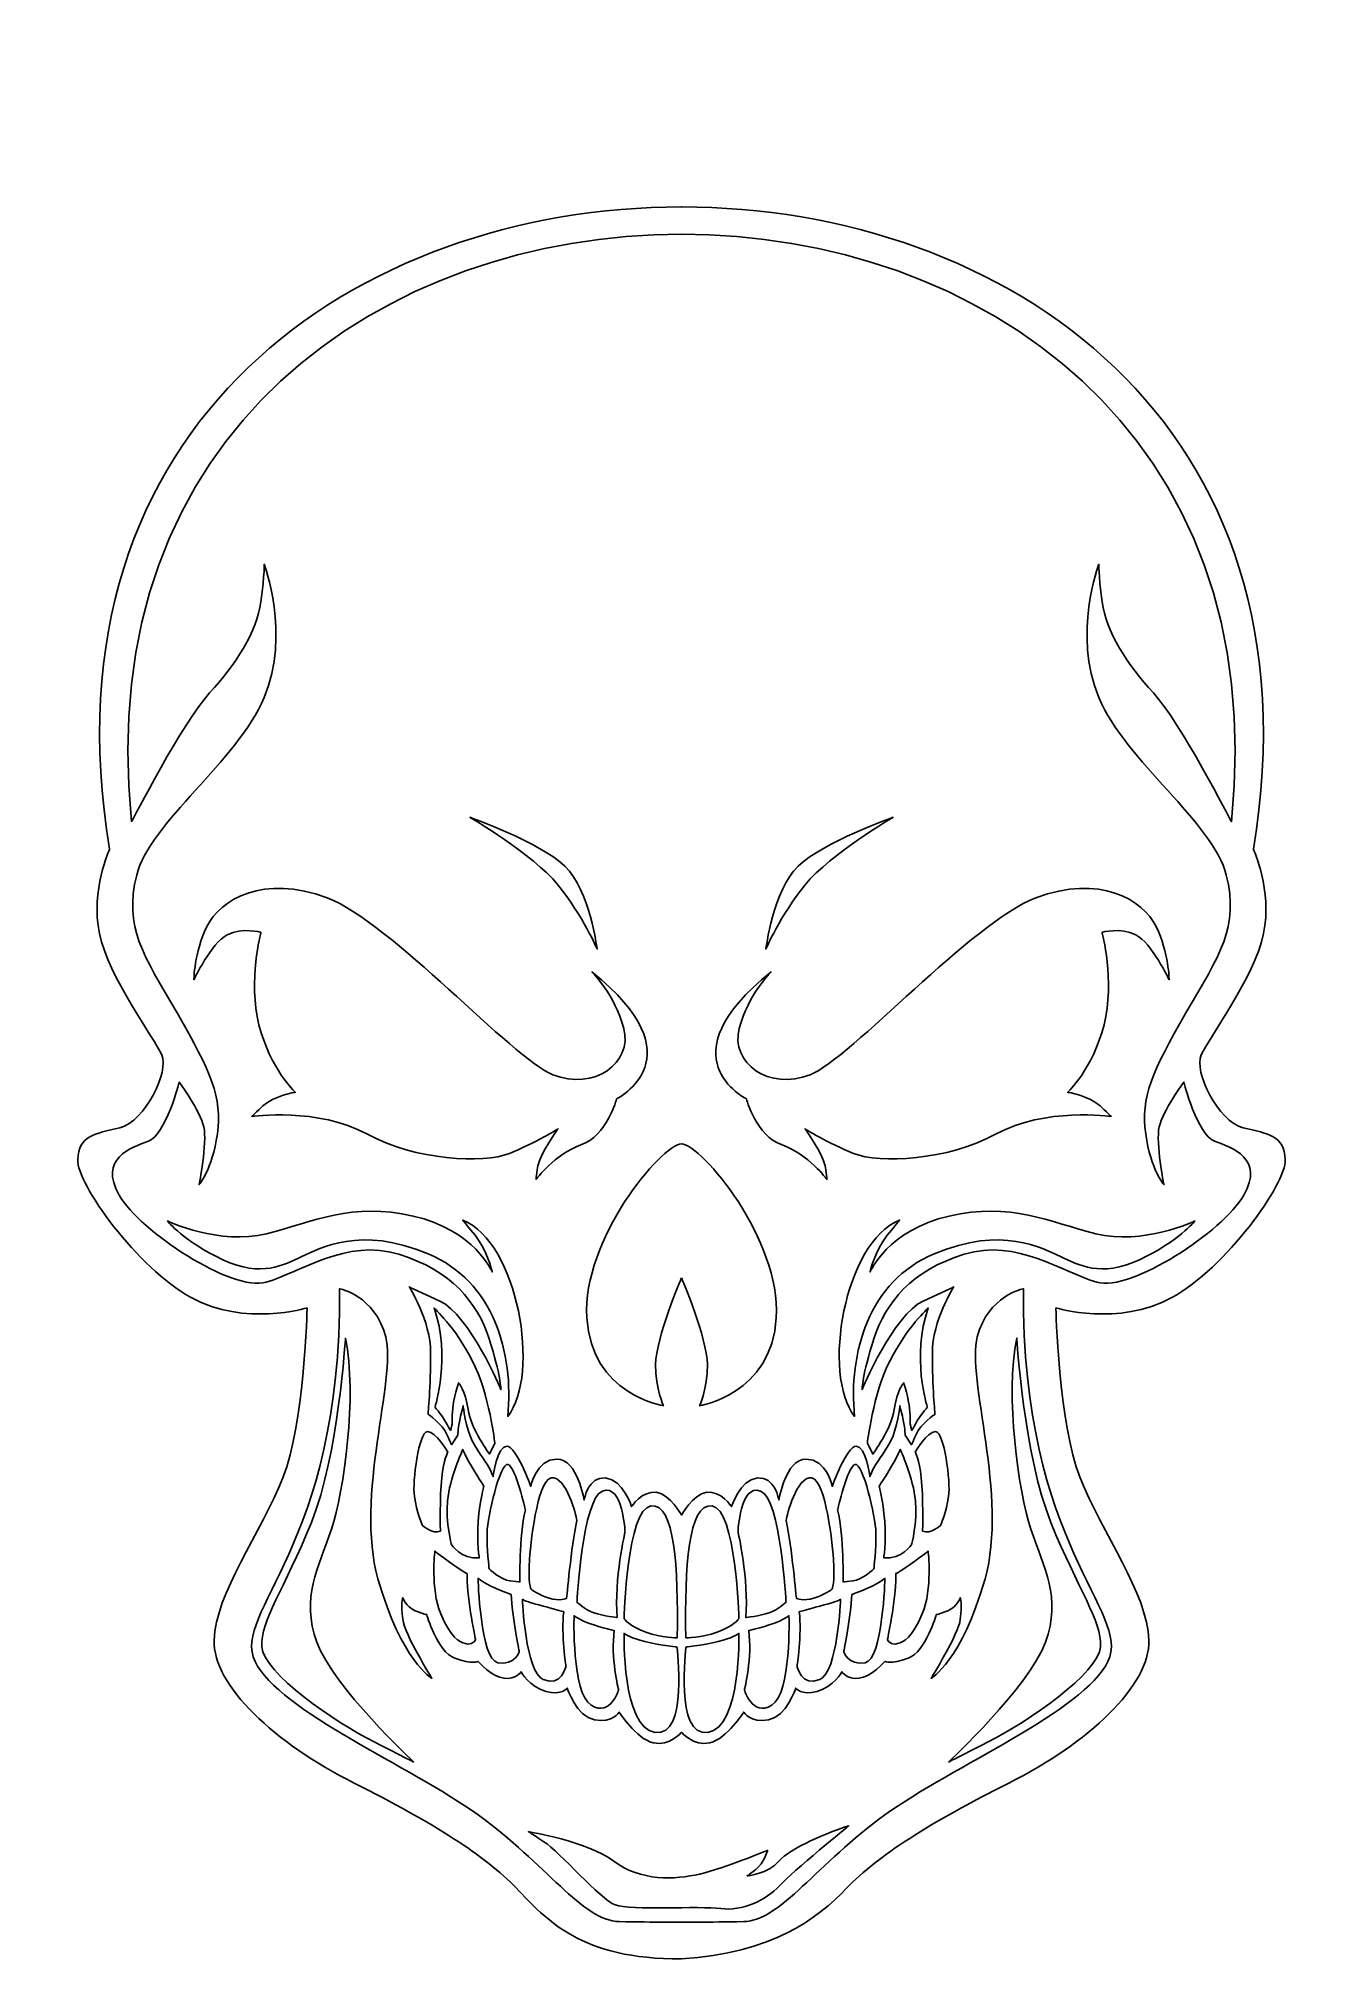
# Model space of a CAD drawing. Header units: centimetres. Extents: x -7.7 to 7.7, y -10.6 to 12.3.
import ezdxf

# ---------------------------------------------------------------- set-up
doc = ezdxf.new("R2010")
doc.units = ezdxf.units.CM
doc.header["$MEASUREMENT"] = 0
doc.layers.add('Layer 1', color=7, linetype='Continuous')

msp = doc.modelspace()

# ---------------------------------------------------------------- linework, layer by layer
at = {"layer": 'Layer 1'}
for points, knots in [([(-6.5739, 2.96151), (-7.54024, 12.32287), (7.54024, 12.32294), (6.57393, 2.96151), (6.57393, 2.96151), (6.57393, 2.96151), (5.95213, 4.16632), (5.64125, 4.50049), (5.64125, 4.50049), (5.33031, 4.83492), (5.07369, 5.23137), (5.0272, 5.5888), (5.0272, 5.5888), (4.9804, 5.94646), (4.98817, 6.03973), (4.98817, 6.03973), (4.98817, 6.03973), (4.98817, 6.03973), (4.66945, 5.2078), (4.98812, 4.44622), (4.98812, 4.44622), (5.30681, 3.68435), (6.35633, 2.95376), (6.51162, 2.32418), (6.51162, 2.32418), (6.66722, 1.6946), (6.43386, 1.37597), (6.02965, 0.67641), (6.02965, 0.67641), (5.62542, -0.02323), (5.48567, -0.33409), (5.54792, -0.76956), (5.54792, -0.76956), (5.60994, -1.2048), (5.76557, -1.37585), (5.76557, -1.37585), (5.76557, -1.37585), (5.76557, -1.37585), (5.66677, -0.87984), (5.70924, -0.68576), (5.70924, -0.68576), (5.75208, -0.49169), (6.00407, -0.15067), (6.00407, -0.15067), (6.00407, -0.15067), (6.00407, -0.15067), (6.16197, -0.77734), (6.37187, -0.85515), (6.37187, -0.85515), (6.58171, -0.93267), (6.97041, -1.06499), (6.72154, -1.50018), (6.72154, -1.50018), (6.47291, -1.93542), (5.3769, -2.65829), (4.96494, -2.54171), (4.96494, -2.54171), (4.55296, -2.42513), (4.00868, -2.0132), (3.37911, -2.20757), (3.37911, -2.20757), (2.74961, -2.40188), (2.43867, -2.78283), (2.2989, -3.21807), (2.2989, -3.21807), (2.15878, -3.65326), (2.15878, -3.82436), (2.15878, -3.82436), (2.15878, -3.82436), (2.15878, -3.82436), (2.53203, -2.93041), (2.88937, -2.76709), (2.88937, -2.76709), (3.24711, -2.60397), (3.25487, -2.59627), (3.25487, -2.59627), (3.25487, -2.59627), (3.25487, -2.59627), (2.9982, -2.99272), (2.9982, -3.38912), (2.9982, -3.38912), (2.9982, -3.78557), (3.02953, -4.11971), (3.02953, -4.11971), (3.02953, -4.11971), (3.02953, -4.11971), (2.85842, -4.23629), (2.80418, -4.36059), (2.80418, -4.36059), (2.74965, -4.48492), (2.74965, -4.48492), (2.74965, -4.48492), (2.74965, -4.48492), (2.74965, -4.48492), (2.67184, -4.36834), (2.67184, -4.36834), (2.67184, -4.36834), (2.67184, -4.36834), (2.67184, -4.2673), (2.6408, -4.14299), (2.6408, -4.14299), (2.60982, -4.01866), (2.60982, -4.01866), (2.60982, -4.01866), (2.60982, -4.01866), (2.60982, -4.01866), (2.57855, -4.29081), (2.50102, -4.4384), (2.50102, -4.4384), (2.42321, -4.58593), (2.31441, -4.71828), (2.28314, -4.78799), (2.28314, -4.78799), (2.25218, -4.85808), (2.25218, -4.86583), (2.25218, -4.86583), (2.25218, -4.86583), (2.25218, -4.86583), (2.20564, -4.50073), (2.08883, -4.50073), (2.08883, -4.50073), (1.97225, -4.50073), (1.80147, -4.9824), (1.80147, -4.9824), (1.80147, -4.9824), (1.80147, -4.9824), (1.73916, -4.65601), (1.49053, -4.65601), (1.49053, -4.65601), (1.24166, -4.65601), (1.16385, -5.14575), (1.16385, -5.14575), (1.16385, -5.14575), (1.16385, -5.14575), (1.11736, -4.8581), (0.90752, -4.88138), (0.90752, -4.88138), (0.69763, -4.90488), (0.59658, -5.22354), (0.59658, -5.22354), (0.59658, -5.22354), (0.59658, -5.22354), (0.47196, -5.0292), (0.30117, -5.05249), (0.30117, -5.05249), (0.13012, -5.07569), (0.00005, -5.32461), (0.00005, -5.32461), (0.00005, -5.32461), (0.00005, -5.32461), (-0.13002, -5.07569), (-0.3011, -5.05249), (-0.3011, -5.05249), (-0.47221, -5.02921), (-0.59645, -5.22354), (-0.59645, -5.22354), (-0.59645, -5.22354), (-0.59645, -5.22354), (-0.69749, -4.9049), (-0.90739, -4.88138), (-0.90739, -4.88138), (-1.11723, -4.8581), (-1.16401, -5.14575), (-1.16401, -5.14575), (-1.16401, -5.14575), (-1.16401, -5.14575), (-1.24153, -4.65601), (-1.49037, -4.65601), (-1.49037, -4.65601), (-1.739, -4.65601), (-1.80131, -4.9824), (-1.80131, -4.9824), (-1.80131, -4.9824), (-1.80131, -4.9824), (-1.97242, -4.50073), (-2.08897, -4.50073), (-2.08897, -4.50073), (-2.20547, -4.50073), (-2.25203, -4.86583), (-2.25203, -4.86583), (-2.25203, -4.86583), (-2.25203, -4.86583), (-2.25203, -4.85808), (-2.2833, -4.78799), (-2.2833, -4.78799), (-2.31426, -4.7183), (-2.42311, -4.58593), (-2.50089, -4.4384), (-2.50089, -4.4384), (-2.57873, -4.29082), (-2.60969, -4.01866), (-2.60969, -4.01866), (-2.60969, -4.01866), (-2.60969, -4.01866), (-2.60969, -4.01866), (-2.64073, -4.14299), (-2.64073, -4.14299), (-2.67198, -4.26729), (-2.67198, -4.36834), (-2.67198, -4.36834), (-2.67198, -4.36834), (-2.67198, -4.36834), (-2.7495, -4.48492), (-2.7495, -4.48492), (-2.7495, -4.48492), (-2.7495, -4.48492), (-2.7495, -4.48492), (-2.80406, -4.36059), (-2.80406, -4.36059), (-2.8583, -4.23629), (-3.02941, -4.11971), (-3.02941, -4.11971), (-3.02941, -4.11971), (-3.02941, -4.11971), (-2.99837, -3.78557), (-2.99837, -3.38912), (-2.99837, -3.38912), (-2.99837, -2.99272), (-3.25475, -2.59627), (-3.25475, -2.59627), (-3.25475, -2.59627), (-3.25475, -2.59627), (-3.247, -2.60397), (-2.88957, -2.76709), (-2.88957, -2.76709), (-2.53191, -2.93044), (-2.15866, -3.82437), (-2.15866, -3.82437), (-2.15866, -3.82437), (-2.15866, -3.82437), (-2.15866, -3.65326), (-2.29878, -3.21808), (-2.29878, -3.21808), (-2.43856, -2.78284), (-2.7495, -2.40189), (-3.37929, -2.20758), (-3.37929, -2.20758), (-4.00884, -2.01322), (-4.55282, -2.42517), (-4.96481, -2.54172), (-4.96481, -2.54172), (-5.37679, -2.6583), (-6.4728, -1.93543), (-6.72167, -1.50019), (-6.72167, -1.50019), (-6.9703, -1.065), (-6.5816, -0.93263), (-6.37176, -0.85516), (-6.37176, -0.85516), (-6.16192, -0.77735), (-6.00402, -0.15068), (-6.00402, -0.15068), (-6.00402, -0.15068), (-6.00402, -0.15068), (-5.75195, -0.4917), (-5.70951, -0.68577), (-5.70951, -0.68577), (-5.66675, -0.87982), (-5.76555, -1.37583), (-5.76555, -1.37583), (-5.76555, -1.37583), (-5.76555, -1.37583), (-5.61021, -1.20472), (-5.54796, -0.76954), (-5.54796, -0.76954), (-5.48565, -0.33406), (-5.62572, -0.02318), (-6.02993, 0.67643), (-6.02993, 0.67643), (-6.43416, 1.37599), (-6.66726, 1.69468), (-6.5116, 2.3242), (-6.5116, 2.3242), (-6.35632, 2.95375), (-5.30708, 3.68434), (-4.98816, 4.44624), (-4.98816, 4.44624), (-4.66947, 5.20782), (-4.98816, 6.03975), (-4.98816, 6.03975), (-4.98816, 6.03975), (-4.98816, 6.03975), (-4.98038, 5.94646), (-5.02719, 5.58882), (-5.02719, 5.58882), (-5.07368, 5.23139), (-5.33032, 4.83494), (-5.64124, 4.50051), (-5.64124, 4.50051), (-5.95213, 4.16631), (-6.5739, 2.96151), (-6.5739, 2.96151), (-6.5739, 2.96151), (-6.5739, 2.96151), (-6.5739, 2.96151), (-6.5739, 2.96151)], [0, 0, 0, 0, 0.01333333, 0.01333333, 0.01333333, 0.01333333, 0.02666667, 0.02666667, 0.02666667, 0.02666667, 0.04, 0.04, 0.04, 0.04, 0.05333333, 0.05333333, 0.05333333, 0.05333333, 0.06666667, 0.06666667, 0.06666667, 0.06666667, 0.08, 0.08, 0.08, 0.08, 0.09333333, 0.09333333, 0.09333333, 0.09333333, 0.10666667, 0.10666667, 0.10666667, 0.10666667, 0.12, 0.12, 0.12, 0.12, 0.13333333, 0.13333333, 0.13333333, 0.13333333, 0.14666667, 0.14666667, 0.14666667, 0.14666667, 0.16, 0.16, 0.16, 0.16, 0.17333333, 0.17333333, 0.17333333, 0.17333333, 0.18666667, 0.18666667, 0.18666667, 0.18666667, 0.2, 0.2, 0.2, 0.2, 0.21333333, 0.21333333, 0.21333333, 0.21333333, 0.22666667, 0.22666667, 0.22666667, 0.22666667, 0.24, 0.24, 0.24, 0.24, 0.25333333, 0.25333333, 0.25333333, 0.25333333, 0.26666667, 0.26666667, 0.26666667, 0.26666667, 0.28, 0.28, 0.28, 0.28, 0.29333333, 0.29333333, 0.29333333, 0.29333333, 0.30666667, 0.30666667, 0.30666667, 0.30666667, 0.32, 0.32, 0.32, 0.32, 0.33333333, 0.33333333, 0.33333333, 0.33333333, 0.34666667, 0.34666667, 0.34666667, 0.34666667, 0.36, 0.36, 0.36, 0.36, 0.37333333, 0.37333333, 0.37333333, 0.37333333, 0.38666667, 0.38666667, 0.38666667, 0.38666667, 0.4, 0.4, 0.4, 0.4, 0.41333333, 0.41333333, 0.41333333, 0.41333333, 0.42666667, 0.42666667, 0.42666667, 0.42666667, 0.44, 0.44, 0.44, 0.44, 0.45333333, 0.45333333, 0.45333333, 0.45333333, 0.46666667, 0.46666667, 0.46666667, 0.46666667, 0.48, 0.48, 0.48, 0.48, 0.49333333, 0.49333333, 0.49333333, 0.49333333, 0.50666667, 0.50666667, 0.50666667, 0.50666667, 0.52, 0.52, 0.52, 0.52, 0.53333333, 0.53333333, 0.53333333, 0.53333333, 0.54666667, 0.54666667, 0.54666667, 0.54666667, 0.56, 0.56, 0.56, 0.56, 0.57333333, 0.57333333, 0.57333333, 0.57333333, 0.58666667, 0.58666667, 0.58666667, 0.58666667, 0.6, 0.6, 0.6, 0.6, 0.61333333, 0.61333333, 0.61333333, 0.61333333, 0.62666667, 0.62666667, 0.62666667, 0.62666667, 0.64, 0.64, 0.64, 0.64, 0.65333333, 0.65333333, 0.65333333, 0.65333333, 0.66666667, 0.66666667, 0.66666667, 0.66666667, 0.68, 0.68, 0.68, 0.68, 0.69333333, 0.69333333, 0.69333333, 0.69333333, 0.70666667, 0.70666667, 0.70666667, 0.70666667, 0.72, 0.72, 0.72, 0.72, 0.73333333, 0.73333333, 0.73333333, 0.73333333, 0.74666667, 0.74666667, 0.74666667, 0.74666667, 0.76, 0.76, 0.76, 0.76, 0.77333333, 0.77333333, 0.77333333, 0.77333333, 0.78666667, 0.78666667, 0.78666667, 0.78666667, 0.8, 0.8, 0.8, 0.8, 0.81333333, 0.81333333, 0.81333333, 0.81333333, 0.82666667, 0.82666667, 0.82666667, 0.82666667, 0.84, 0.84, 0.84, 0.84, 0.85333333, 0.85333333, 0.85333333, 0.85333333, 0.86666667, 0.86666667, 0.86666667, 0.86666667, 0.88, 0.88, 0.88, 0.88, 0.89333333, 0.89333333, 0.89333333, 0.89333333, 0.90666667, 0.90666667, 0.90666667, 0.90666667, 0.92, 0.92, 0.92, 0.92, 0.93333333, 0.93333333, 0.93333333, 0.93333333, 0.94666667, 0.94666667, 0.94666667, 0.94666667, 0.96, 0.96, 0.96, 0.96, 0.97333333, 0.97333333, 0.97333333, 0.97333333, 1, 1, 1, 1]), ([(-6.83573, 2.63366), (-6.83573, 2.63366), (-7.06425, 2.14511), (-6.95746, 1.62576), (-6.95746, 1.62576), (-6.85097, 1.10678), (-6.30267, 0.37386), (-6.21133, 0.17545), (-6.21133, 0.17545), (-6.12008, -0.0232), (-6.40945, -0.61859), (-6.71401, -0.69492), (-6.71401, -0.69492), (-7.01855, -0.77125), (-7.20113, -0.78647), (-7.21637, -1.07674), (-7.21637, -1.07674), (-7.23158, -1.36664), (-6.5007, -2.3746), (-5.86112, -2.72568), (-5.86112, -2.72568), (-5.22146, -3.07678), (-4.47513, -2.848), (-4.47513, -2.848), (-4.47513, -2.848), (-4.47513, -2.848), (-4.50587, -4.2219), (-4.7645, -4.87841), (-4.7645, -4.87841), (-5.02342, -5.53526), (-5.57174, -6.26813), (-5.58696, -6.81762), (-5.58696, -6.81762), (-5.60217, -7.36734), (-4.85607, -8.05428), (-3.91191, -8.52768), (-3.91191, -8.52768), (-2.96774, -9.00107), (-2.34333, -9.39805), (-1.97791, -9.77987), (-1.97791, -9.77987), (-1.61215, -10.1614), (-1.20453, -10.6368), (0.00001, -10.62786), (0.00001, -10.62786), (1.08028, -10.55896), (1.61217, -10.1614), (1.97766, -9.77987), (1.97766, -9.77987), (2.34308, -9.39805), (2.96749, -9.00107), (3.91166, -8.52768), (3.91166, -8.52768), (4.85583, -8.05431), (5.60219, -7.36735), (5.58703, -6.81762), (5.58703, -6.81762), (5.57179, -6.26813), (5.02349, -5.53526), (4.76457, -4.87841), (4.76457, -4.87841), (4.50565, -4.2219), (4.4752, -2.848), (4.4752, -2.848), (4.4752, -2.848), (4.4752, -2.848), (5.22154, -3.07679), (5.86088, -2.72568), (5.86088, -2.72568), (6.50075, -2.37458), (7.23166, -1.36665), (7.21642, -1.07674), (7.21642, -1.07674), (7.20121, -0.78647), (7.01833, -0.77125), (6.71379, -0.69492), (6.71379, -0.69492), (6.40918, -0.61859), (6.11983, -0.0232), (6.21137, 0.17545), (6.21137, 0.17545), (6.3027, 0.37386), (6.85103, 1.1067), (6.9575, 1.62576), (6.9575, 1.62576), (7.06399, 2.14511), (6.83579, 2.63366), (6.83579, 2.63366), (6.83579, 2.63366), (7.68634, 7.74933), (3.84555, 10.30788), (0.0034, 10.30938), (0.0034, 10.30938), (0.0034, 10.30938), (-0.00361, 10.30938), (-0.00361, 10.30938), (-0.00361, 10.30938), (-3.84576, 10.30788), (-7.6865, 7.74933), (-6.83573, 2.63366), (-6.83573, 2.63366), (-6.83573, 2.63366), (-6.83573, 2.63366), (-6.83573, 2.63366)], [0, 0, 0, 0, 0.03703704, 0.03703704, 0.03703704, 0.03703704, 0.07407407, 0.07407407, 0.07407407, 0.07407407, 0.11111111, 0.11111111, 0.11111111, 0.11111111, 0.14814815, 0.14814815, 0.14814815, 0.14814815, 0.18518519, 0.18518519, 0.18518519, 0.18518519, 0.22222222, 0.22222222, 0.22222222, 0.22222222, 0.25925926, 0.25925926, 0.25925926, 0.25925926, 0.2962963, 0.2962963, 0.2962963, 0.2962963, 0.33333333, 0.33333333, 0.33333333, 0.33333333, 0.37037037, 0.37037037, 0.37037037, 0.37037037, 0.40740741, 0.40740741, 0.40740741, 0.40740741, 0.44444444, 0.44444444, 0.44444444, 0.44444444, 0.48148148, 0.48148148, 0.48148148, 0.48148148, 0.51851852, 0.51851852, 0.51851852, 0.51851852, 0.55555556, 0.55555556, 0.55555556, 0.55555556, 0.59259259, 0.59259259, 0.59259259, 0.59259259, 0.62962963, 0.62962963, 0.62962963, 0.62962963, 0.66666667, 0.66666667, 0.66666667, 0.66666667, 0.7037037, 0.7037037, 0.7037037, 0.7037037, 0.74074074, 0.74074074, 0.74074074, 0.74074074, 0.77777778, 0.77777778, 0.77777778, 0.77777778, 0.81481481, 0.81481481, 0.81481481, 0.81481481, 0.85185185, 0.85185185, 0.85185185, 0.85185185, 0.88888889, 0.88888889, 0.88888889, 0.88888889, 0.92592593, 0.92592593, 0.92592593, 0.92592593, 1, 1, 1, 1]), ([(-2.52909, 3.01435), (-2.52909, 3.01435), (-1.69139, 2.71952), (-1.39284, 2.42872), (-1.39284, 2.42872), (-1.09399, 2.13786), (-1.00877, 1.43971), (-1.00877, 1.43971), (-1.00877, 1.43971), (-1.00877, 1.43971), (-1.17556, 1.83531), (-1.47814, 2.20761), (-1.47814, 2.20761), (-1.78071, 2.57998), (-2.52909, 3.01435), (-2.52909, 3.01435), (-2.52909, 3.01435), (-2.52909, 3.01435), (-2.52909, 3.01435), (-2.52909, 3.01435)], [0, 0, 0, 0, 0.16666667, 0.16666667, 0.16666667, 0.16666667, 0.33333333, 0.33333333, 0.33333333, 0.33333333, 0.5, 0.5, 0.5, 0.5, 0.66666667, 0.66666667, 0.66666667, 0.66666667, 1, 1, 1, 1]), ([(2.52909, 3.01435), (2.52909, 3.01435), (1.78042, 2.57998), (1.47785, 2.20764), (1.47785, 2.20764), (1.17556, 1.83534), (1.0088, 1.43974), (1.0088, 1.43974), (1.0088, 1.43974), (1.0088, 1.43974), (1.09402, 2.1379), (1.39258, 2.42875), (1.39258, 2.42875), (1.69142, 2.71952), (2.52909, 3.01435), (2.52909, 3.01435), (2.52909, 3.01435), (2.52909, 3.01435), (2.52909, 3.01435), (2.52909, 3.01435)], [0, 0, 0, 0, 0.16666667, 0.16666667, 0.16666667, 0.16666667, 0.33333333, 0.33333333, 0.33333333, 0.33333333, 0.5, 0.5, 0.5, 0.5, 0.66666667, 0.66666667, 0.66666667, 0.66666667, 1, 1, 1, 1]), ([(-1.07078, 1.16618), (-1.07078, 1.16618), (-1.07078, 1.16618), (-1.07078, 1.16618), (-1.07078, 1.16618), (0.21962, 0.13986), (-0.77537, -0.34957), (-0.77537, -0.34957), (-0.77537, -0.34957), (-0.77537, -0.34957), (-0.89192, -0.79283), (-1.20278, -0.90162), (-1.20278, -0.90162), (-1.51372, -1.01042), (-1.73906, -1.3136), (-1.73906, -1.3136), (-1.73906, -1.3136), (-1.73906, -1.3136), (-1.73906, -1.29032), (-1.71578, -1.15025), (-1.71578, -1.15025), (-1.69258, -1.01042), (-1.47493, -0.70726), (-1.47493, -0.70726), (-1.47493, -0.70726), (-1.47493, -0.70726), (-1.74684, -0.87837), (-2.0577, -1.00267), (-2.0577, -1.00267), (-2.36893, -1.127), (-3.17728, -1.08824), (-3.76006, -0.76957), (-3.76006, -0.76957), (-4.34307, -0.45093), (-5.13597, -0.55973), (-5.13597, -0.55973), (-5.13597, -0.55973), (-5.13597, -0.55973), (-5.13597, -0.55973), (-5.00392, -0.43511), (-5.00392, -0.43511), (-4.8716, -0.31084), (-4.61522, -0.27205), (-4.61522, -0.27205), (-4.61522, -0.27205), (-4.61522, -0.27205), (-4.91841, 0.00785), (-5.05046, 0.5363), (-5.05046, 0.5363), (-5.18246, 1.06483), (-5.02718, 1.64009), (-5.02718, 1.64009), (-5.02718, 1.64009), (-5.02718, 1.64009), (-5.24477, 1.7024), (-5.43138, 1.60911), (-5.43138, 1.60911), (-5.61794, 1.51584), (-5.82783, 1.07288), (-5.82783, 1.07288), (-5.82783, 1.07288), (-5.82783, 1.07288), (-5.82783, 1.39152), (-5.6722, 1.71016), (-5.6722, 1.71016), (-5.51692, 2.02877), (-4.99616, 2.33971), (-4.23427, 2.05205), (-4.23427, 2.05205), (-3.4724, 1.76442), (-2.02669, 0.13215), (-1.53692, -0.06224), (-1.53692, -0.06224), (-1.04718, -0.2566), (-0.58098, 0.07788), (-0.68983, 0.48981), (-0.68983, 0.48981), (-0.79863, 0.90178), (-1.07078, 1.16618), (-1.07078, 1.16618), (-1.07078, 1.16618), (-1.07078, 1.16618), (-1.07078, 1.16618), (-1.07078, 1.16618)], [0, 0, 0, 0, 0.04545455, 0.04545455, 0.04545455, 0.04545455, 0.09090909, 0.09090909, 0.09090909, 0.09090909, 0.13636364, 0.13636364, 0.13636364, 0.13636364, 0.18181818, 0.18181818, 0.18181818, 0.18181818, 0.22727273, 0.22727273, 0.22727273, 0.22727273, 0.27272727, 0.27272727, 0.27272727, 0.27272727, 0.31818182, 0.31818182, 0.31818182, 0.31818182, 0.36363636, 0.36363636, 0.36363636, 0.36363636, 0.40909091, 0.40909091, 0.40909091, 0.40909091, 0.45454545, 0.45454545, 0.45454545, 0.45454545, 0.5, 0.5, 0.5, 0.5, 0.54545455, 0.54545455, 0.54545455, 0.54545455, 0.59090909, 0.59090909, 0.59090909, 0.59090909, 0.63636364, 0.63636364, 0.63636364, 0.63636364, 0.68181818, 0.68181818, 0.68181818, 0.68181818, 0.72727273, 0.72727273, 0.72727273, 0.72727273, 0.77272727, 0.77272727, 0.77272727, 0.77272727, 0.81818182, 0.81818182, 0.81818182, 0.81818182, 0.86363636, 0.86363636, 0.86363636, 0.86363636, 0.90909091, 0.90909091, 0.90909091, 0.90909091, 1, 1, 1, 1]), ([(1.07052, 1.16618), (1.07052, 1.16618), (0.79869, 0.90181), (0.68981, 0.48983), (0.68981, 0.48983), (0.58101, 0.07793), (1.04726, -0.25659), (1.53698, -0.06222), (1.53698, -0.06222), (2.02678, 0.13217), (3.47246, 1.76441), (4.23433, 2.05207), (4.23433, 2.05207), (4.99591, 2.33972), (5.51669, 2.02879), (5.67226, 1.71018), (5.67226, 1.71018), (5.82754, 1.39157), (5.82754, 1.07285), (5.82754, 1.07285), (5.82754, 1.07285), (5.82754, 1.07285), (5.6177, 1.51587), (5.43138, 1.60913), (5.43138, 1.60913), (5.24482, 1.70242), (5.02723, 1.64011), (5.02723, 1.64011), (5.02723, 1.64011), (5.02723, 1.64011), (5.18251, 1.06485), (5.05043, 0.53632), (5.05043, 0.53632), (4.91811, 0.00787), (4.61495, -0.27204), (4.61495, -0.27204), (4.61495, -0.27204), (4.61495, -0.27204), (4.87162, -0.31083), (5.00362, -0.4351), (5.00362, -0.4351), (5.13599, -0.55972), (5.13599, -0.55972), (5.13599, -0.55972), (5.13599, -0.55972), (5.13599, -0.55972), (4.34309, -0.4509), (3.76005, -0.76956), (3.76005, -0.76956), (3.17699, -1.08825), (2.36861, -1.12699), (2.05769, -1.00266), (2.05769, -1.00266), (1.74683, -0.87833), (1.47468, -0.70725), (1.47468, -0.70725), (1.47468, -0.70725), (1.47468, -0.70725), (1.69251, -1.01041), (1.71579, -1.15024), (1.71579, -1.15024), (1.73907, -1.29031), (1.73907, -1.31359), (1.73907, -1.31359), (1.73907, -1.31359), (1.73907, -1.31359), (1.51372, -1.0104), (1.20279, -0.90161), (1.20279, -0.90161), (0.89193, -0.79281), (0.77506, -0.34956), (0.77506, -0.34956), (0.77506, -0.34956), (0.77506, -0.34956), (-0.21962, 0.13986), (1.07052, 1.16618), (1.07052, 1.16618), (1.07052, 1.16618), (1.07052, 1.16618), (1.07052, 1.16618), (1.07052, 1.16618), (1.07052, 1.16618), (1.07052, 1.16618), (1.07052, 1.16618)], [0, 0, 0, 0, 0.04545455, 0.04545455, 0.04545455, 0.04545455, 0.09090909, 0.09090909, 0.09090909, 0.09090909, 0.13636364, 0.13636364, 0.13636364, 0.13636364, 0.18181818, 0.18181818, 0.18181818, 0.18181818, 0.22727273, 0.22727273, 0.22727273, 0.22727273, 0.27272727, 0.27272727, 0.27272727, 0.27272727, 0.31818182, 0.31818182, 0.31818182, 0.31818182, 0.36363636, 0.36363636, 0.36363636, 0.36363636, 0.40909091, 0.40909091, 0.40909091, 0.40909091, 0.45454545, 0.45454545, 0.45454545, 0.45454545, 0.5, 0.5, 0.5, 0.5, 0.54545455, 0.54545455, 0.54545455, 0.54545455, 0.59090909, 0.59090909, 0.59090909, 0.59090909, 0.63636364, 0.63636364, 0.63636364, 0.63636364, 0.68181818, 0.68181818, 0.68181818, 0.68181818, 0.72727273, 0.72727273, 0.72727273, 0.72727273, 0.77272727, 0.77272727, 0.77272727, 0.77272727, 0.81818182, 0.81818182, 0.81818182, 0.81818182, 0.86363636, 0.86363636, 0.86363636, 0.86363636, 0.90909091, 0.90909091, 0.90909091, 0.90909091, 1, 1, 1, 1]), ([(0.00001, -2.48743), (0.00001, -2.48743), (-0.30889, -3.21805), (-0.30889, -3.52116), (-0.30889, -3.52116), (-0.30889, -3.82435), (-0.21557, -4.01866), (-0.21557, -4.01866), (-0.21557, -4.01866), (-0.21557, -4.01866), (-1.07854, -3.88661), (-1.13277, -2.96139), (-1.13277, -2.96139), (-1.18733, -2.03649), (-0.24687, -0.90166), (0.00002, -0.88613), (0.00002, -0.88613), (0.24659, -0.90166), (1.18736, -2.03649), (1.13283, -2.96139), (1.13283, -2.96139), (1.07827, -3.88661), (0.2156, -4.01867), (0.2156, -4.01867), (0.2156, -4.01867), (0.2156, -4.01867), (0.30889, -3.82436), (0.30889, -3.52117), (0.30889, -3.52117), (0.30886, -3.21805), (0.00001, -2.48743), (0.00001, -2.48743)], [0, 0, 0, 0, 0.11111111, 0.11111111, 0.11111111, 0.11111111, 0.22222222, 0.22222222, 0.22222222, 0.22222222, 0.33333333, 0.33333333, 0.33333333, 0.33333333, 0.44444444, 0.44444444, 0.44444444, 0.44444444, 0.55555556, 0.55555556, 0.55555556, 0.55555556, 0.66666667, 0.66666667, 0.66666667, 0.66666667, 0.77777778, 0.77777778, 0.77777778, 0.77777778, 1, 1, 1, 1]), ([(-3.02745, -2.20215), (-3.8421, -1.8593), (-4.31997, -2.13682), (-4.53722, -2.23477), (-4.53722, -2.23477), (-4.75439, -2.33272), (-5.01506, -2.49052), (-5.4821, -2.27287), (-5.4821, -2.27287), (-5.94914, -2.0552), (-6.14464, -1.81033), (-6.14464, -1.81033), (-6.14464, -1.81033), (-6.14464, -1.81033), (-5.51467, -2.1042), (-4.96079, -1.96273), (-4.96079, -1.96273), (-4.40686, -1.82123), (-3.93982, -1.58178), (-3.20668, -1.75045), (-3.20668, -1.75045), (-2.47355, -1.91917), (-2.26175, -2.41982), (-2.26175, -2.41982), (-2.26175, -2.41982), (-2.26175, -2.41982), (-2.32149, -2.1586), (-2.4681, -1.97902), (-2.4681, -1.97902), (-2.61479, -1.79945), (-2.61479, -1.79945), (-2.61479, -1.79945), (-2.61479, -1.79945), (-1.95566, -2.06353), (-1.68094, -3.64436), (-2.07713, -4.14495), (-2.07713, -4.14495), (-2.00132, -3.38529), (-2.24757, -2.53037), (-3.02745, -2.20215), (-3.02745, -2.20215), (-3.02745, -2.20215), (-3.02745, -2.20215), (-3.02745, -2.20215)], [0, 0, 0, 0, 0.08333333, 0.08333333, 0.08333333, 0.08333333, 0.16666667, 0.16666667, 0.16666667, 0.16666667, 0.25, 0.25, 0.25, 0.25, 0.33333333, 0.33333333, 0.33333333, 0.33333333, 0.41666667, 0.41666667, 0.41666667, 0.41666667, 0.5, 0.5, 0.5, 0.5, 0.58333333, 0.58333333, 0.58333333, 0.58333333, 0.66666667, 0.66666667, 0.66666667, 0.66666667, 0.75, 0.75, 0.75, 0.75, 0.83333333, 0.83333333, 0.83333333, 0.83333333, 1, 1, 1, 1]), ([(3.01899, -2.20215), (2.23905, -2.53039), (1.99286, -3.38529), (2.06861, -4.14491), (2.06861, -4.14491), (1.6724, -3.64432), (1.94714, -2.06349), (2.60627, -1.79941), (2.60627, -1.79941), (2.60627, -1.79941), (2.60627, -1.79941), (2.45969, -1.97898), (2.45969, -1.97898), (2.313, -2.15855), (2.25329, -2.41978), (2.25329, -2.41978), (2.25329, -2.41978), (2.25329, -2.41978), (2.46509, -1.91916), (3.19822, -1.75041), (3.19822, -1.75041), (3.9313, -1.58174), (4.39834, -1.82119), (4.9523, -1.96269), (4.9523, -1.96269), (5.50623, -2.10416), (6.13613, -1.81029), (6.13613, -1.81029), (6.13613, -1.81029), (6.13613, -1.81029), (5.94068, -2.05519), (5.47364, -2.27283), (5.47364, -2.27283), (5.0066, -2.49048), (4.74596, -2.33268), (4.52871, -2.23473), (4.52871, -2.23473), (4.31148, -2.1368), (3.83359, -1.85928), (3.01899, -2.20215), (3.01899, -2.20215), (3.01899, -2.20215), (3.01899, -2.20215), (3.01899, -2.20215)], [0, 0, 0, 0, 0.08333333, 0.08333333, 0.08333333, 0.08333333, 0.16666667, 0.16666667, 0.16666667, 0.16666667, 0.25, 0.25, 0.25, 0.25, 0.33333333, 0.33333333, 0.33333333, 0.33333333, 0.41666667, 0.41666667, 0.41666667, 0.41666667, 0.5, 0.5, 0.5, 0.5, 0.58333333, 0.58333333, 0.58333333, 0.58333333, 0.66666667, 0.66666667, 0.66666667, 0.66666667, 0.75, 0.75, 0.75, 0.75, 0.83333333, 0.83333333, 0.83333333, 0.83333333, 1, 1, 1, 1]), ([(-4.08677, -2.61945), (-4.08677, -2.61945), (-3.66674, -2.69729), (-3.53472, -3.19476), (-3.53472, -3.19476), (-3.40267, -3.69226), (-3.90789, -5.09889), (-3.62799, -6.08613), (-3.62799, -6.08613), (-3.34811, -7.07337), (-2.98291, -7.27549), (-2.98291, -7.27549), (-2.98291, -7.27549), (-2.98291, -7.27549), (-3.30938, -6.75474), (-3.33258, -6.5681), (-3.33258, -6.5681), (-3.35586, -6.38154), (-3.33258, -6.31148), (-3.33258, -6.31148), (-3.33258, -6.31148), (-3.33258, -6.31148), (-3.29384, -6.42057), (-3.18505, -6.46706), (-3.18505, -6.46706), (-3.07625, -6.51363), (-3.04493, -6.51363), (-3.04493, -6.51363), (-3.04493, -6.51363), (-3.04493, -6.51363), (-2.92068, -6.95686), (-2.71079, -7.03462), (-2.71079, -7.03462), (-2.50095, -7.11214), (-2.43097, -7.07336), (-2.43097, -7.07336), (-2.43097, -7.07336), (-2.43097, -7.07336), (-2.26785, -7.25997), (-2.12003, -7.27548), (-2.12003, -7.27548), (-1.9725, -7.29093), (-1.91794, -7.19767), (-1.91794, -7.19767), (-1.91794, -7.19767), (-1.91794, -7.19767), (-1.8169, -7.37653), (-1.62253, -7.43106), (-1.62253, -7.43106), (-1.42814, -7.48533), (-1.36612, -7.39203), (-1.36612, -7.39203), (-1.36612, -7.39203), (-1.36612, -7.39203), (-1.25732, -7.73424), (-1.03949, -7.77295), (-1.03949, -7.77295), (-0.82184, -7.81169), (-0.74437, -7.67968), (-0.74437, -7.67968), (-0.74437, -7.67968), (-0.74437, -7.67968), (-0.54225, -7.99829), (-0.33987, -8.0451), (-0.33987, -8.0451), (-0.13778, -8.09159), (0.00001, -7.92048), (0.00001, -7.92048), (0.00001, -7.92048), (0.00001, -7.92048), (0.13778, -8.09159), (0.33989, -8.0451), (0.33989, -8.0451), (0.54198, -7.9983), (0.74412, -7.67968), (0.74412, -7.67968), (0.74412, -7.67968), (0.74412, -7.67968), (0.82188, -7.81168), (1.03947, -7.77295), (1.03947, -7.77295), (1.25706, -7.73416), (1.36594, -7.39203), (1.36594, -7.39203), (1.36594, -7.39203), (1.36594, -7.39203), (1.42817, -7.48532), (1.62256, -7.43106), (1.62256, -7.43106), (1.8169, -7.3765), (1.91799, -7.19767), (1.91799, -7.19767), (1.91799, -7.19767), (1.91799, -7.19767), (1.97223, -7.29099), (2.12005, -7.27548), (2.12005, -7.27548), (2.26758, -7.25998), (2.43091, -7.07336), (2.43091, -7.07336), (2.43091, -7.07336), (2.43091, -7.07336), (2.501, -7.11215), (2.71081, -7.03463), (2.71081, -7.03463), (2.9207, -6.95687), (3.04495, -6.51364), (3.04495, -6.51364), (3.04495, -6.51364), (3.04495, -6.51364), (3.07599, -6.51364), (3.18478, -6.46707), (3.18478, -6.46707), (3.29358, -6.42058), (3.3326, -6.3115), (3.3326, -6.3115), (3.3326, -6.3115), (3.3326, -6.3115), (3.35588, -6.38156), (3.3326, -6.56812), (3.3326, -6.56812), (3.30932, -6.75473), (2.98269, -7.27551), (2.98269, -7.27551), (2.98269, -7.27551), (2.98269, -7.27551), (3.34811, -7.07339), (3.62801, -6.08616), (3.62801, -6.08616), (3.9076, -5.09892), (3.40237, -3.69229), (3.53474, -3.19479), (3.53474, -3.19479), (3.66674, -2.69729), (4.08648, -2.61948), (4.08648, -2.61948), (4.08648, -2.61948), (4.0632, -5.72103), (5.38458, -6.47486), (5.09698, -7.0734), (5.09698, -7.0734), (4.80932, -7.67199), (3.23931, -8.32477), (2.43088, -8.90784), (2.43088, -8.90784), (1.62252, -9.49085), (1.17929, -10.17496), (0.74411, -10.18273), (0.74411, -10.18273), (0.30887, -10.19048), (0, -10.19048), (0, -10.19048), (0, -10.19048), (0, -10.19048), (-0.3089, -10.19048), (-0.74438, -10.18273), (-0.74438, -10.18273), (-1.17957, -10.17495), (-1.62253, -9.49084), (-2.43094, -8.90784), (-2.43094, -8.90784), (-3.2393, -8.32478), (-4.80957, -7.672), (-5.09723, -7.0734), (-5.09723, -7.0734), (-5.38463, -6.47483), (-4.06319, -5.72098), (-4.08677, -2.61945), (-4.08677, -2.61945), (-4.08677, -2.61945), (-4.08677, -2.61945), (-4.08677, -2.61945)], [0, 0, 0, 0, 0.02272727, 0.02272727, 0.02272727, 0.02272727, 0.04545455, 0.04545455, 0.04545455, 0.04545455, 0.06818182, 0.06818182, 0.06818182, 0.06818182, 0.09090909, 0.09090909, 0.09090909, 0.09090909, 0.11363636, 0.11363636, 0.11363636, 0.11363636, 0.13636364, 0.13636364, 0.13636364, 0.13636364, 0.15909091, 0.15909091, 0.15909091, 0.15909091, 0.18181818, 0.18181818, 0.18181818, 0.18181818, 0.20454545, 0.20454545, 0.20454545, 0.20454545, 0.22727273, 0.22727273, 0.22727273, 0.22727273, 0.25, 0.25, 0.25, 0.25, 0.27272727, 0.27272727, 0.27272727, 0.27272727, 0.29545455, 0.29545455, 0.29545455, 0.29545455, 0.31818182, 0.31818182, 0.31818182, 0.31818182, 0.34090909, 0.34090909, 0.34090909, 0.34090909, 0.36363636, 0.36363636, 0.36363636, 0.36363636, 0.38636364, 0.38636364, 0.38636364, 0.38636364, 0.40909091, 0.40909091, 0.40909091, 0.40909091, 0.43181818, 0.43181818, 0.43181818, 0.43181818, 0.45454545, 0.45454545, 0.45454545, 0.45454545, 0.47727273, 0.47727273, 0.47727273, 0.47727273, 0.5, 0.5, 0.5, 0.5, 0.52272727, 0.52272727, 0.52272727, 0.52272727, 0.54545455, 0.54545455, 0.54545455, 0.54545455, 0.56818182, 0.56818182, 0.56818182, 0.56818182, 0.59090909, 0.59090909, 0.59090909, 0.59090909, 0.61363636, 0.61363636, 0.61363636, 0.61363636, 0.63636364, 0.63636364, 0.63636364, 0.63636364, 0.65909091, 0.65909091, 0.65909091, 0.65909091, 0.68181818, 0.68181818, 0.68181818, 0.68181818, 0.70454545, 0.70454545, 0.70454545, 0.70454545, 0.72727273, 0.72727273, 0.72727273, 0.72727273, 0.75, 0.75, 0.75, 0.75, 0.77272727, 0.77272727, 0.77272727, 0.77272727, 0.79545455, 0.79545455, 0.79545455, 0.79545455, 0.81818182, 0.81818182, 0.81818182, 0.81818182, 0.84090909, 0.84090909, 0.84090909, 0.84090909, 0.86363636, 0.86363636, 0.86363636, 0.86363636, 0.88636364, 0.88636364, 0.88636364, 0.88636364, 0.90909091, 0.90909091, 0.90909091, 0.90909091, 0.93181818, 0.93181818, 0.93181818, 0.93181818, 0.95454545, 0.95454545, 0.95454545, 0.95454545, 1, 1, 1, 1]), ([(-2.95776, -2.84972), (-2.95776, -2.84972), (-2.70794, -3.07282), (-2.50167, -3.47562), (-2.50167, -3.47562), (-2.29527, -3.87826), (-2.23013, -4.46603), (-2.23013, -4.46603), (-2.23013, -4.46603), (-2.23013, -4.46603), (-2.29527, -4.59658), (-2.29527, -4.59658), (-2.29527, -4.59658), (-2.29527, -4.59658), (-2.51792, -4.29186), (-2.55054, -4.06331), (-2.55054, -4.06331), (-2.58311, -3.83476), (-2.66452, -3.74219), (-2.66452, -3.74219), (-2.66452, -3.74219), (-2.66452, -3.74219), (-2.72429, -3.93811), (-2.73511, -4.05241), (-2.73511, -4.05241), (-2.74596, -4.16671), (-2.74056, -4.23743), (-2.74056, -4.23743), (-2.74056, -4.23743), (-2.74056, -4.23743), (-2.76228, -4.31358), (-2.76228, -4.31358), (-2.76228, -4.31358), (-2.76228, -4.31358), (-2.822, -4.19933), (-2.86544, -4.13946), (-2.86544, -4.13946), (-2.90886, -4.07958), (-2.94688, -4.03611), (-2.94688, -4.03611), (-2.94688, -4.03611), (-2.94688, -4.03611), (-2.75141, -3.42657), (-2.95776, -2.84972), (-2.95776, -2.84972), (-2.95776, -2.84972), (-2.95776, -2.84972), (-2.95776, -2.84972)], [0, 0, 0, 0, 0.07692308, 0.07692308, 0.07692308, 0.07692308, 0.15384615, 0.15384615, 0.15384615, 0.15384615, 0.23076923, 0.23076923, 0.23076923, 0.23076923, 0.30769231, 0.30769231, 0.30769231, 0.30769231, 0.38461538, 0.38461538, 0.38461538, 0.38461538, 0.46153846, 0.46153846, 0.46153846, 0.46153846, 0.53846154, 0.53846154, 0.53846154, 0.53846154, 0.61538462, 0.61538462, 0.61538462, 0.61538462, 0.69230769, 0.69230769, 0.69230769, 0.69230769, 0.76923077, 0.76923077, 0.76923077, 0.76923077, 0.84615385, 0.84615385, 0.84615385, 0.84615385, 1, 1, 1, 1]), ([(2.9493, -2.84972), (2.74295, -3.42656), (2.93845, -4.03611), (2.93845, -4.03611), (2.93845, -4.03611), (2.93845, -4.03611), (2.90043, -4.07958), (2.85696, -4.13946), (2.85696, -4.13946), (2.81349, -4.19934), (2.7538, -4.31358), (2.7538, -4.31358), (2.7538, -4.31358), (2.7538, -4.31358), (2.7321, -4.23743), (2.7321, -4.23743), (2.7321, -4.23743), (2.7321, -4.23743), (2.7375, -4.16671), (2.72668, -4.05241), (2.72668, -4.05241), (2.71578, -3.93811), (2.65609, -3.74219), (2.65609, -3.74219), (2.65609, -3.74219), (2.65609, -3.74219), (2.5746, -3.83477), (2.542, -4.06331), (2.542, -4.06331), (2.50943, -4.29186), (2.28681, -4.59658), (2.28681, -4.59658), (2.28681, -4.59658), (2.28681, -4.59658), (2.22159, -4.46603), (2.22159, -4.46603), (2.22159, -4.46603), (2.22159, -4.46603), (2.28681, -3.87828), (2.49313, -3.47562), (2.49313, -3.47562), (2.6995, -3.07282), (2.9493, -2.84972), (2.9493, -2.84972), (2.9493, -2.84972), (2.9493, -2.84972), (2.9493, -2.84972), (2.9493, -2.84972)], [0, 0, 0, 0, 0.07692308, 0.07692308, 0.07692308, 0.07692308, 0.15384615, 0.15384615, 0.15384615, 0.15384615, 0.23076923, 0.23076923, 0.23076923, 0.23076923, 0.30769231, 0.30769231, 0.30769231, 0.30769231, 0.38461538, 0.38461538, 0.38461538, 0.38461538, 0.46153846, 0.46153846, 0.46153846, 0.46153846, 0.53846154, 0.53846154, 0.53846154, 0.53846154, 0.61538462, 0.61538462, 0.61538462, 0.61538462, 0.69230769, 0.69230769, 0.69230769, 0.69230769, 0.76923077, 0.76923077, 0.76923077, 0.76923077, 0.84615385, 0.84615385, 0.84615385, 0.84615385, 1, 1, 1, 1]), ([(-4.01647, -3.20889), (-3.87526, -3.89461), (-4.03274, -5.03735), (-4.1848, -5.49452), (-4.1848, -5.49452), (-4.33688, -5.95167), (-4.55413, -6.31081), (-4.35863, -6.84408), (-4.35863, -6.84408), (-4.1631, -7.3774), (-3.2019, -8.27532), (-3.2019, -8.27532), (-3.2019, -8.27532), (-3.2019, -8.27532), (-3.2019, -8.27532), (-3.67434, -8.03593), (-3.67434, -8.03593), (-4.14678, -7.79648), (-4.99943, -7.21419), (-5.01572, -6.89851), (-5.01572, -6.89851), (-5.03199, -6.58289), (-4.74963, -6.21824), (-4.42377, -5.4129), (-4.42377, -5.4129), (-4.09796, -4.60751), (-4.01647, -3.20889), (-4.01647, -3.20889), (-4.01647, -3.20889), (-4.01647, -3.20889), (-4.01647, -3.20889), (-4.01647, -3.20889)], [0, 0, 0, 0, 0.11111111, 0.11111111, 0.11111111, 0.11111111, 0.22222222, 0.22222222, 0.22222222, 0.22222222, 0.33333333, 0.33333333, 0.33333333, 0.33333333, 0.44444444, 0.44444444, 0.44444444, 0.44444444, 0.55555556, 0.55555556, 0.55555556, 0.55555556, 0.66666667, 0.66666667, 0.66666667, 0.66666667, 0.77777778, 0.77777778, 0.77777778, 0.77777778, 1, 1, 1, 1]), ([(4.008, -3.20889), (4.008, -3.20889), (4.08944, -4.60748), (4.4153, -5.4129), (4.4153, -5.4129), (4.74108, -6.21824), (5.02347, -6.58289), (5.00725, -6.89851), (5.00725, -6.89851), (4.9909, -7.21418), (4.13831, -7.79648), (3.66587, -8.03593), (3.66587, -8.03593), (3.19338, -8.27533), (3.19338, -8.27533), (3.19338, -8.27533), (3.19338, -8.27533), (3.19338, -8.27533), (4.15458, -7.37741), (4.35009, -6.84409), (4.35009, -6.84409), (4.54559, -6.31082), (4.32837, -5.95168), (4.17631, -5.49453), (4.17631, -5.49453), (4.0243, -5.03735), (3.86682, -3.89461), (4.008, -3.20889), (4.008, -3.20889), (4.008, -3.20889), (4.008, -3.20889), (4.008, -3.20889)], [0, 0, 0, 0, 0.11111111, 0.11111111, 0.11111111, 0.11111111, 0.22222222, 0.22222222, 0.22222222, 0.22222222, 0.33333333, 0.33333333, 0.33333333, 0.33333333, 0.44444444, 0.44444444, 0.44444444, 0.44444444, 0.55555556, 0.55555556, 0.55555556, 0.55555556, 0.66666667, 0.66666667, 0.66666667, 0.66666667, 0.77777778, 0.77777778, 0.77777778, 0.77777778, 1, 1, 1, 1]), ([(-2.88188, -5.51826), (-2.97896, -5.55705), (-3.0955, -5.44857), (-3.0955, -5.44857), (-3.0955, -5.44857), (-3.0955, -5.44857), (-3.16519, -5.28545), (-3.19221, -5.10324), (-3.19221, -5.10324), (-3.21952, -4.92094), (-3.13797, -4.33161), (-3.03722, -4.32759), (-3.03722, -4.32759), (-2.93641, -4.32386), (-2.7929, -4.57191), (-2.7929, -4.57191), (-2.7929, -4.57191), (-2.7929, -4.57191), (-2.84312, -4.65742), (-2.8664, -4.87846), (-2.8664, -4.87846), (-2.88992, -5.0995), (-2.88188, -5.51826), (-2.88188, -5.51826), (-2.88188, -5.51826), (-2.88188, -5.51826), (-2.88188, -5.51826), (-2.88188, -5.51826)], [0, 0, 0, 0, 0.125, 0.125, 0.125, 0.125, 0.25, 0.25, 0.25, 0.25, 0.375, 0.375, 0.375, 0.375, 0.5, 0.5, 0.5, 0.5, 0.625, 0.625, 0.625, 0.625, 0.75, 0.75, 0.75, 0.75, 1, 1, 1, 1]), ([(2.88191, -5.51826), (2.88191, -5.51826), (2.88969, -5.0995), (2.86641, -4.87839), (2.86641, -4.87839), (2.84318, -4.65736), (2.79264, -4.57184), (2.79264, -4.57184), (2.79264, -4.57184), (2.79264, -4.57184), (2.93615, -4.32379), (3.03719, -4.32752), (3.03719, -4.32752), (3.13797, -4.33154), (3.21949, -4.9209), (3.19224, -5.10317), (3.19224, -5.10317), (3.16499, -5.28542), (3.09524, -5.4485), (3.09524, -5.4485), (3.09524, -5.4485), (3.09524, -5.4485), (2.9789, -5.55707), (2.88191, -5.51826), (2.88191, -5.51826), (2.88191, -5.51826), (2.88191, -5.51826), (2.88191, -5.51826)], [0, 0, 0, 0, 0.125, 0.125, 0.125, 0.125, 0.25, 0.25, 0.25, 0.25, 0.375, 0.375, 0.375, 0.375, 0.5, 0.5, 0.5, 0.5, 0.625, 0.625, 0.625, 0.625, 0.75, 0.75, 0.75, 0.75, 1, 1, 1, 1]), ([(-2.41656, -5.83636), (-2.41656, -5.83636), (-2.41656, -5.83636), (-2.41656, -5.83636), (-2.41656, -5.83636), (-2.63386, -5.85562), (-2.75017, -5.67735), (-2.75017, -5.67735), (-2.75017, -5.67735), (-2.75017, -5.67735), (-2.81989, -5.41753), (-2.79666, -5.15374), (-2.79666, -5.15374), (-2.77338, -4.8899), (-2.61436, -4.54081), (-2.61436, -4.54081), (-2.61436, -4.54081), (-2.61436, -4.54081), (-2.61436, -4.54081), (-2.56414, -4.64559), (-2.56414, -4.64559), (-2.51355, -4.75034), (-2.36229, -4.97547), (-2.36229, -4.97547), (-2.36229, -4.97547), (-2.36229, -4.97547), (-2.38954, -5.05667), (-2.42055, -5.30501), (-2.42055, -5.30501), (-2.45156, -5.55334), (-2.42431, -5.80911), (-2.41656, -5.83636), (-2.41656, -5.83636), (-2.41656, -5.83636), (-2.41656, -5.83636), (-2.41656, -5.83636)], [0, 0, 0, 0, 0.1, 0.1, 0.1, 0.1, 0.2, 0.2, 0.2, 0.2, 0.3, 0.3, 0.3, 0.3, 0.4, 0.4, 0.4, 0.4, 0.5, 0.5, 0.5, 0.5, 0.6, 0.6, 0.6, 0.6, 0.7, 0.7, 0.7, 0.7, 0.8, 0.8, 0.8, 0.8, 1, 1, 1, 1]), ([(2.41656, -5.83636), (2.42434, -5.80911), (2.45156, -5.55334), (2.42029, -5.305), (2.42029, -5.305), (2.38925, -5.05666), (2.36232, -4.97546), (2.36232, -4.97546), (2.36232, -4.97546), (2.36232, -4.97546), (2.51358, -4.75033), (2.5638, -4.64558), (2.5638, -4.64558), (2.61439, -4.54081), (2.61439, -4.54081), (2.61439, -4.54081), (2.61439, -4.54081), (2.61439, -4.54081), (2.7734, -4.8899), (2.79669, -5.15374), (2.79669, -5.15374), (2.81989, -5.41753), (2.75015, -5.67735), (2.75015, -5.67735), (2.75015, -5.67735), (2.75015, -5.67735), (2.63386, -5.85563), (2.41656, -5.83636), (2.41656, -5.83636), (2.41656, -5.83636), (2.41656, -5.83636), (2.41656, -5.83636), (2.41656, -5.83636), (2.41656, -5.83636), (2.41656, -5.83636), (2.41656, -5.83636)], [0, 0, 0, 0, 0.1, 0.1, 0.1, 0.1, 0.2, 0.2, 0.2, 0.2, 0.3, 0.3, 0.3, 0.3, 0.4, 0.4, 0.4, 0.4, 0.5, 0.5, 0.5, 0.5, 0.6, 0.6, 0.6, 0.6, 0.7, 0.7, 0.7, 0.7, 0.8, 0.8, 0.8, 0.8, 1, 1, 1, 1]), ([(-1.86593, -5.26225), (-1.86593, -5.26225), (-1.86593, -5.26225), (-1.86593, -5.26225), (-1.86593, -5.26225), (-1.94345, -5.58433), (-1.93165, -6.12344), (-1.93165, -6.12344), (-1.93165, -6.12344), (-1.93165, -6.12344), (-1.93165, -6.12344), (-2.04823, -6.11172), (-2.04823, -6.11172), (-2.16449, -6.10024), (-2.3003, -5.96443), (-2.3003, -5.96443), (-2.3003, -5.96443), (-2.3003, -5.96443), (-2.32755, -5.72387), (-2.32358, -5.53379), (-2.32358, -5.53379), (-2.31985, -5.34382), (-2.16853, -4.69207), (-2.07527, -4.7194), (-2.07527, -4.7194), (-1.98219, -4.74641), (-1.86593, -5.26225), (-1.86593, -5.26225), (-1.86593, -5.26225), (-1.86593, -5.26225), (-1.86593, -5.26225), (-1.86593, -5.26225)], [0, 0, 0, 0, 0.11111111, 0.11111111, 0.11111111, 0.11111111, 0.22222222, 0.22222222, 0.22222222, 0.22222222, 0.33333333, 0.33333333, 0.33333333, 0.33333333, 0.44444444, 0.44444444, 0.44444444, 0.44444444, 0.55555556, 0.55555556, 0.55555556, 0.55555556, 0.66666667, 0.66666667, 0.66666667, 0.66666667, 0.77777778, 0.77777778, 0.77777778, 0.77777778, 1, 1, 1, 1]), ([(1.86596, -5.26225), (1.86596, -5.26225), (1.98222, -4.74642), (2.07525, -4.7194), (2.07525, -4.7194), (2.16825, -4.6921), (2.31957, -5.34382), (2.32359, -5.53379), (2.32359, -5.53379), (2.32727, -5.72387), (2.30031, -5.96443), (2.30031, -5.96443), (2.30031, -5.96443), (2.30031, -5.96443), (2.1645, -6.10024), (2.04795, -6.11172), (2.04795, -6.11172), (1.93167, -6.12344), (1.93167, -6.12344), (1.93167, -6.12344), (1.93167, -6.12344), (1.93167, -6.12344), (1.94348, -5.5843), (1.86596, -5.26225), (1.86596, -5.26225), (1.86596, -5.26225), (1.86596, -5.26225), (1.86596, -5.26225), (1.86596, -5.26225), (1.86596, -5.26225), (1.86596, -5.26225), (1.86596, -5.26225)], [0, 0, 0, 0, 0.11111111, 0.11111111, 0.11111111, 0.11111111, 0.22222222, 0.22222222, 0.22222222, 0.22222222, 0.33333333, 0.33333333, 0.33333333, 0.33333333, 0.44444444, 0.44444444, 0.44444444, 0.44444444, 0.55555556, 0.55555556, 0.55555556, 0.55555556, 0.66666667, 0.66666667, 0.66666667, 0.66666667, 0.77777778, 0.77777778, 0.77777778, 0.77777778, 1, 1, 1, 1]), ([(-1.24932, -5.3903), (-1.31909, -5.70058), (-1.37333, -6.32126), (-1.37333, -6.32126), (-1.37333, -6.32126), (-1.37333, -6.32126), (-1.45855, -6.35597), (-1.58288, -6.31724), (-1.58288, -6.31724), (-1.70689, -6.27851), (-1.79986, -6.20873), (-1.79986, -6.20873), (-1.79986, -6.20873), (-1.79986, -6.20873), (-1.83492, -6.13494), (-1.81539, -5.85189), (-1.81539, -5.85189), (-1.79621, -5.56884), (-1.70688, -4.83192), (-1.52459, -4.87841), (-1.52459, -4.87841), (-1.34232, -4.9249), (-1.24932, -5.3903), (-1.24932, -5.3903), (-1.24932, -5.3903), (-1.24932, -5.3903), (-1.24932, -5.3903), (-1.24932, -5.3903)], [0, 0, 0, 0, 0.125, 0.125, 0.125, 0.125, 0.25, 0.25, 0.25, 0.25, 0.375, 0.375, 0.375, 0.375, 0.5, 0.5, 0.5, 0.5, 0.625, 0.625, 0.625, 0.625, 0.75, 0.75, 0.75, 0.75, 1, 1, 1, 1]), ([(-0.7682, -6.55002), (-0.7682, -6.55002), (-0.93126, -6.53047), (-1.04749, -6.49176), (-1.04749, -6.49176), (-1.16375, -6.45303), (-1.24931, -6.3637), (-1.24931, -6.3637), (-1.24931, -6.3637), (-1.24931, -6.3637), (-1.187, -5.12643), (-0.94271, -5.03748), (-0.94271, -5.03748), (-0.69839, -4.94816), (-0.67514, -5.52603), (-0.67514, -5.52603), (-0.67514, -5.52603), (-0.67514, -5.52603), (-0.80694, -6.0847), (-0.7682, -6.55002), (-0.7682, -6.55002), (-0.7682, -6.55002), (-0.7682, -6.55002), (-0.7682, -6.55002)], [0, 0, 0, 0, 0.14285714, 0.14285714, 0.14285714, 0.14285714, 0.28571429, 0.28571429, 0.28571429, 0.28571429, 0.42857143, 0.42857143, 0.42857143, 0.42857143, 0.57142857, 0.57142857, 0.57142857, 0.57142857, 0.71428571, 0.71428571, 0.71428571, 0.71428571, 1, 1, 1, 1]), ([(0.76823, -6.55002), (0.76823, -6.55002), (0.76823, -6.55002), (0.76823, -6.55002), (0.76823, -6.55002), (0.80694, -6.0847), (0.67518, -5.52603), (0.67518, -5.52603), (0.67518, -5.52603), (0.67518, -5.52603), (0.69846, -4.94815), (0.94275, -5.03748), (0.94275, -5.03748), (1.18707, -5.12643), (1.24906, -6.3637), (1.24906, -6.3637), (1.24906, -6.3637), (1.24906, -6.3637), (1.16378, -6.45302), (1.04753, -6.49176), (1.04753, -6.49176), (0.93098, -6.53047), (0.76823, -6.55002), (0.76823, -6.55002), (0.76823, -6.55002), (0.76823, -6.55002), (0.76823, -6.55002), (0.76823, -6.55002)], [0, 0, 0, 0, 0.125, 0.125, 0.125, 0.125, 0.25, 0.25, 0.25, 0.25, 0.375, 0.375, 0.375, 0.375, 0.5, 0.5, 0.5, 0.5, 0.625, 0.625, 0.625, 0.625, 0.75, 0.75, 0.75, 0.75, 1, 1, 1, 1]), ([(1.24906, -5.3903), (1.24906, -5.3903), (1.34235, -4.9249), (1.52465, -4.87841), (1.52465, -4.87841), (1.70666, -4.83192), (1.79587, -5.56884), (1.81545, -5.85189), (1.81545, -5.85189), (1.83469, -6.13494), (1.79992, -6.20873), (1.79992, -6.20873), (1.79992, -6.20873), (1.79992, -6.20873), (1.70665, -6.2785), (1.58262, -6.31724), (1.58262, -6.31724), (1.45861, -6.35598), (1.37331, -6.32126), (1.37331, -6.32126), (1.37331, -6.32126), (1.37331, -6.32126), (1.31883, -5.70058), (1.24906, -5.3903), (1.24906, -5.3903), (1.24906, -5.3903), (1.24906, -5.3903), (1.24906, -5.3903), (1.24906, -5.3903), (1.24906, -5.3903), (1.24906, -5.3903), (1.24906, -5.3903)], [0, 0, 0, 0, 0.11111111, 0.11111111, 0.11111111, 0.11111111, 0.22222222, 0.22222222, 0.22222222, 0.22222222, 0.33333333, 0.33333333, 0.33333333, 0.33333333, 0.44444444, 0.44444444, 0.44444444, 0.44444444, 0.55555556, 0.55555556, 0.55555556, 0.55555556, 0.66666667, 0.66666667, 0.66666667, 0.66666667, 0.77777778, 0.77777778, 0.77777778, 0.77777778, 1, 1, 1, 1]), ([(-0.05081, -6.79032), (-0.05081, -6.79032), (-0.23311, -6.79434), (-0.42689, -6.7246), (-0.42689, -6.7246), (-0.62091, -6.6548), (-0.68695, -6.56154), (-0.68695, -6.56154), (-0.68695, -6.56154), (-0.68695, -6.56154), (-0.65195, -5.25077), (-0.36487, -5.21576), (-0.36487, -5.21576), (-0.0778, -5.18099), (-0.03904, -5.95265), (-0.05081, -6.79032), (-0.05081, -6.79032), (-0.05081, -6.79032), (-0.05081, -6.79032), (-0.05081, -6.79032), (-0.05081, -6.79032), (-0.05081, -6.79032), (-0.05081, -6.79032), (-0.05081, -6.79032)], [0, 0, 0, 0, 0.14285714, 0.14285714, 0.14285714, 0.14285714, 0.28571429, 0.28571429, 0.28571429, 0.28571429, 0.42857143, 0.42857143, 0.42857143, 0.42857143, 0.57142857, 0.57142857, 0.57142857, 0.57142857, 0.71428571, 0.71428571, 0.71428571, 0.71428571, 1, 1, 1, 1]), ([(0.05081, -6.79032), (0.03904, -5.95265), (0.07777, -5.18099), (0.36484, -5.21576), (0.36484, -5.21576), (0.65197, -5.25076), (0.68665, -6.56154), (0.68665, -6.56154), (0.68665, -6.56154), (0.68665, -6.56154), (0.62093, -6.65481), (0.42683, -6.7246), (0.42683, -6.7246), (0.23314, -6.79434), (0.05081, -6.79032), (0.05081, -6.79032), (0.05081, -6.79032), (0.05081, -6.79032), (0.05081, -6.79032), (0.05081, -6.79032)], [0, 0, 0, 0, 0.16666667, 0.16666667, 0.16666667, 0.16666667, 0.33333333, 0.33333333, 0.33333333, 0.33333333, 0.5, 0.5, 0.5, 0.5, 0.66666667, 0.66666667, 0.66666667, 0.66666667, 1, 1, 1, 1]), ([(-2.56012, -6.02644), (-2.57959, -6.23573), (-2.46709, -6.78659), (-2.46304, -6.80585), (-2.46304, -6.80585), (-2.45931, -6.82532), (-2.50585, -6.88361), (-2.58332, -6.86038), (-2.58332, -6.86038), (-2.66084, -6.8371), (-2.75414, -6.79807), (-2.87815, -6.50356), (-2.87815, -6.50356), (-3.00216, -6.20873), (-2.94792, -5.75482), (-2.94792, -5.75482), (-2.94792, -5.75482), (-2.94792, -5.75482), (-2.94792, -5.75884), (-2.78891, -5.87518), (-2.78891, -5.87518), (-2.62989, -5.99141), (-2.56012, -6.02644), (-2.56012, -6.02644), (-2.56012, -6.02644), (-2.56012, -6.02644), (-2.56012, -6.02644), (-2.56012, -6.02644)], [0, 0, 0, 0, 0.125, 0.125, 0.125, 0.125, 0.25, 0.25, 0.25, 0.25, 0.375, 0.375, 0.375, 0.375, 0.5, 0.5, 0.5, 0.5, 0.625, 0.625, 0.625, 0.625, 0.75, 0.75, 0.75, 0.75, 1, 1, 1, 1]), ([(2.56015, -6.02644), (2.56015, -6.02644), (2.62984, -5.99144), (2.78894, -5.87518), (2.78894, -5.87518), (2.94795, -5.75887), (2.94795, -5.7549), (2.94795, -5.7549), (2.94795, -5.7549), (2.94795, -5.7549), (3.00219, -6.20874), (2.87818, -6.50357), (2.87818, -6.50357), (2.75385, -6.79808), (2.66088, -6.8371), (2.58335, -6.86039), (2.58335, -6.86039), (2.50588, -6.88362), (2.45934, -6.82533), (2.46307, -6.80586), (2.46307, -6.80586), (2.46709, -6.78656), (2.57933, -6.23573), (2.56015, -6.02644), (2.56015, -6.02644), (2.56015, -6.02644), (2.56015, -6.02644), (2.56015, -6.02644)], [0, 0, 0, 0, 0.125, 0.125, 0.125, 0.125, 0.25, 0.25, 0.25, 0.25, 0.375, 0.375, 0.375, 0.375, 0.5, 0.5, 0.5, 0.5, 0.625, 0.625, 0.625, 0.625, 0.75, 0.75, 0.75, 0.75, 1, 1, 1, 1]), ([(-2.03646, -6.27475), (-2.02503, -6.52677), (-1.93946, -6.95335), (-1.93946, -6.95335), (-1.93946, -6.95335), (-1.93946, -6.95335), (-1.98624, -7.12787), (-2.19555, -7.08916), (-2.19555, -7.08916), (-2.4051, -7.05043), (-2.43209, -6.08067), (-2.43209, -6.08067), (-2.43209, -6.08067), (-2.43209, -6.08067), (-2.43209, -6.08067), (-2.35862, -6.13118), (-2.35862, -6.13118), (-2.2848, -6.18141), (-2.03646, -6.27475), (-2.03646, -6.27475), (-2.03646, -6.27475), (-2.03646, -6.27475), (-2.03646, -6.27475), (-2.03646, -6.27475)], [0, 0, 0, 0, 0.14285714, 0.14285714, 0.14285714, 0.14285714, 0.28571429, 0.28571429, 0.28571429, 0.28571429, 0.42857143, 0.42857143, 0.42857143, 0.42857143, 0.57142857, 0.57142857, 0.57142857, 0.57142857, 0.71428571, 0.71428571, 0.71428571, 0.71428571, 1, 1, 1, 1]), ([(2.03646, -6.27475), (2.03646, -6.27475), (2.28477, -6.18143), (2.35827, -6.13119), (2.35827, -6.13119), (2.43206, -6.08068), (2.43206, -6.08068), (2.43206, -6.08068), (2.43206, -6.08068), (2.43206, -6.08068), (2.40475, -7.05043), (2.19552, -7.08917), (2.19552, -7.08917), (1.98592, -7.12788), (1.93943, -6.95336), (1.93943, -6.95336), (1.93943, -6.95336), (1.93943, -6.95336), (2.02474, -6.52677), (2.03646, -6.27475), (2.03646, -6.27475), (2.03646, -6.27475), (2.03646, -6.27475), (2.03646, -6.27475)], [0, 0, 0, 0, 0.14285714, 0.14285714, 0.14285714, 0.14285714, 0.28571429, 0.28571429, 0.28571429, 0.28571429, 0.42857143, 0.42857143, 0.42857143, 0.42857143, 0.57142857, 0.57142857, 0.57142857, 0.57142857, 0.71428571, 0.71428571, 0.71428571, 0.71428571, 1, 1, 1, 1]), ([(-1.40836, -6.48028), (-1.43932, -6.75158), (-1.38111, -7.13163), (-1.38111, -7.13163), (-1.38111, -7.13163), (-1.38111, -7.13163), (-1.43535, -7.38399), (-1.65265, -7.29072), (-1.65265, -7.29072), (-1.86966, -7.19769), (-1.9007, -6.33277), (-1.9007, -6.33277), (-1.9007, -6.33277), (-1.9007, -6.33277), (-1.84643, -6.36373), (-1.70692, -6.39878), (-1.70692, -6.39878), (-1.56709, -6.43348), (-1.40836, -6.48028), (-1.40836, -6.48028), (-1.40836, -6.48028), (-1.40836, -6.48028), (-1.40836, -6.48028), (-1.40836, -6.48028)], [0, 0, 0, 0, 0.14285714, 0.14285714, 0.14285714, 0.14285714, 0.28571429, 0.28571429, 0.28571429, 0.28571429, 0.42857143, 0.42857143, 0.42857143, 0.42857143, 0.57142857, 0.57142857, 0.57142857, 0.57142857, 0.71428571, 0.71428571, 0.71428571, 0.71428571, 1, 1, 1, 1]), ([(1.40807, -6.48028), (1.40807, -6.48028), (1.56708, -6.43348), (1.70663, -6.39876), (1.70663, -6.39876), (1.84644, -6.3637), (1.9007, -6.33275), (1.9007, -6.33275), (1.9007, -6.33275), (1.9007, -6.33275), (1.86966, -7.19767), (1.65236, -7.2907), (1.65236, -7.2907), (1.43535, -7.38397), (1.38103, -7.13161), (1.38103, -7.13161), (1.38103, -7.13161), (1.38103, -7.13161), (1.43908, -6.75158), (1.40807, -6.48028), (1.40807, -6.48028), (1.40807, -6.48028), (1.40807, -6.48028), (1.40807, -6.48028)], [0, 0, 0, 0, 0.14285714, 0.14285714, 0.14285714, 0.14285714, 0.28571429, 0.28571429, 0.28571429, 0.28571429, 0.42857143, 0.42857143, 0.42857143, 0.42857143, 0.57142857, 0.57142857, 0.57142857, 0.57142857, 0.71428571, 0.71428571, 0.71428571, 0.71428571, 1, 1, 1, 1]), ([(-0.80321, -6.7051), (-0.84975, -7.01538), (-0.7527, -7.41101), (-0.7527, -7.41101), (-0.7527, -7.41101), (-0.7527, -7.41101), (-0.84202, -7.74055), (-1.07856, -7.59728), (-1.07856, -7.59728), (-1.31512, -7.4538), (-1.28409, -6.5268), (-1.28409, -6.5268), (-1.28409, -6.5268), (-1.28409, -6.5268), (-1.24535, -6.56157), (-1.14455, -6.60432), (-1.14455, -6.60432), (-1.04377, -6.6471), (-0.80321, -6.7051), (-0.80321, -6.7051), (-0.80321, -6.7051), (-0.80321, -6.7051), (-0.80321, -6.7051), (-0.80321, -6.7051)], [0, 0, 0, 0, 0.14285714, 0.14285714, 0.14285714, 0.14285714, 0.28571429, 0.28571429, 0.28571429, 0.28571429, 0.42857143, 0.42857143, 0.42857143, 0.42857143, 0.57142857, 0.57142857, 0.57142857, 0.57142857, 0.71428571, 0.71428571, 0.71428571, 0.71428571, 1, 1, 1, 1]), ([(0.80324, -6.7051), (0.80324, -6.7051), (1.04351, -6.64713), (1.14431, -6.60429), (1.14431, -6.60429), (1.24533, -6.56153), (1.28406, -6.52677), (1.28406, -6.52677), (1.28406, -6.52677), (1.28406, -6.52677), (1.3151, -7.45376), (1.07856, -7.59725), (1.07856, -7.59725), (0.84197, -7.74052), (0.7527, -7.41098), (0.7527, -7.41098), (0.7527, -7.41098), (0.7527, -7.41098), (0.84972, -7.01537), (0.80324, -6.7051), (0.80324, -6.7051), (0.80324, -6.7051), (0.80324, -6.7051), (0.80324, -6.7051)], [0, 0, 0, 0, 0.14285714, 0.14285714, 0.14285714, 0.14285714, 0.28571429, 0.28571429, 0.28571429, 0.28571429, 0.42857143, 0.42857143, 0.42857143, 0.42857143, 0.57142857, 0.57142857, 0.57142857, 0.57142857, 0.71428571, 0.71428571, 0.71428571, 0.71428571, 1, 1, 1, 1]), ([(-0.05452, -6.90285), (-0.05452, -6.90285), (0.08499, -7.98108), (-0.31463, -7.92282), (-0.31463, -7.92282), (-0.71391, -7.86485), (-0.68693, -6.73606), (-0.68693, -6.73606), (-0.68693, -6.73606), (-0.68693, -6.73606), (-0.63642, -6.77882), (-0.49685, -6.82134), (-0.49685, -6.82134), (-0.35712, -6.86411), (-0.05452, -6.90285), (-0.05452, -6.90285), (-0.05452, -6.90285), (-0.05452, -6.90285), (-0.05452, -6.90285), (-0.05452, -6.90285)], [0, 0, 0, 0, 0.16666667, 0.16666667, 0.16666667, 0.16666667, 0.33333333, 0.33333333, 0.33333333, 0.33333333, 0.5, 0.5, 0.5, 0.5, 0.66666667, 0.66666667, 0.66666667, 0.66666667, 1, 1, 1, 1]), ([(0.05454, -6.90285), (0.05454, -6.90285), (0.35712, -6.86412), (0.49661, -6.82133), (0.49661, -6.82133), (0.63642, -6.77881), (0.68666, -6.73605), (0.68666, -6.73605), (0.68666, -6.73605), (0.68666, -6.73605), (0.71397, -7.86484), (0.31431, -7.92281), (0.31431, -7.92281), (-0.08497, -7.98108), (0.05454, -6.90285), (0.05454, -6.90285), (0.05454, -6.90285), (0.05454, -6.90285), (0.05454, -6.90285), (0.05454, -6.90285)], [0, 0, 0, 0, 0.16666667, 0.16666667, 0.16666667, 0.16666667, 0.33333333, 0.33333333, 0.33333333, 0.33333333, 0.5, 0.5, 0.5, 0.5, 0.66666667, 0.66666667, 0.66666667, 0.66666667, 1, 1, 1, 1]), ([(2.00034, -9.03727), (2.00034, -9.03727), (1.33235, -9.58141), (1.16944, -9.75561), (1.16944, -9.75561), (1.00651, -9.92973), (0.72415, -10.06033), (0.46888, -10.02768), (0.46888, -10.02768), (0.21369, -9.995), (-0.61181, -10.04943), (-0.79101, -9.98416), (-0.79101, -9.98416), (-0.97024, -9.91883), (-1.45895, -9.34744), (-1.64363, -9.22774), (-1.64363, -9.22774), (-1.82828, -9.10799), (-1.82828, -9.10799), (-1.82828, -9.10799), (-1.82828, -9.10799), (-1.82828, -9.10799), (-1.12772, -9.22229), (-0.80731, -9.46176), (-0.80731, -9.46176), (-0.4869, -9.70121), (-0.08505, -9.68486), (0.21906, -9.61413), (0.21906, -9.61413), (0.52317, -9.54335), (1.02824, -9.33108), (1.02824, -9.33108), (1.02824, -9.33108), (1.02824, -9.33108), (0.98477, -9.48348), (0.88706, -9.55971), (0.88706, -9.55971), (0.78927, -9.63586), (0.78382, -9.63586), (0.78382, -9.63586), (0.78382, -9.63586), (0.78382, -9.63586), (1.03906, -9.61414), (1.16397, -9.46176), (1.16397, -9.46176), (1.28893, -9.30934), (1.77225, -9.10796), (2.00034, -9.03727), (2.00034, -9.03727), (2.00034, -9.03727), (2.00034, -9.03727), (2.00034, -9.03727)], [0, 0, 0, 0, 0.07142857, 0.07142857, 0.07142857, 0.07142857, 0.14285714, 0.14285714, 0.14285714, 0.14285714, 0.21428571, 0.21428571, 0.21428571, 0.21428571, 0.28571429, 0.28571429, 0.28571429, 0.28571429, 0.35714286, 0.35714286, 0.35714286, 0.35714286, 0.42857143, 0.42857143, 0.42857143, 0.42857143, 0.5, 0.5, 0.5, 0.5, 0.57142857, 0.57142857, 0.57142857, 0.57142857, 0.64285714, 0.64285714, 0.64285714, 0.64285714, 0.71428571, 0.71428571, 0.71428571, 0.71428571, 0.78571429, 0.78571429, 0.78571429, 0.78571429, 0.85714286, 0.85714286, 0.85714286, 0.85714286, 1, 1, 1, 1])]:
    msp.add_open_spline(points, degree=3, knots=knots, dxfattribs=at)

doc.saveas('drawing.dxf')
